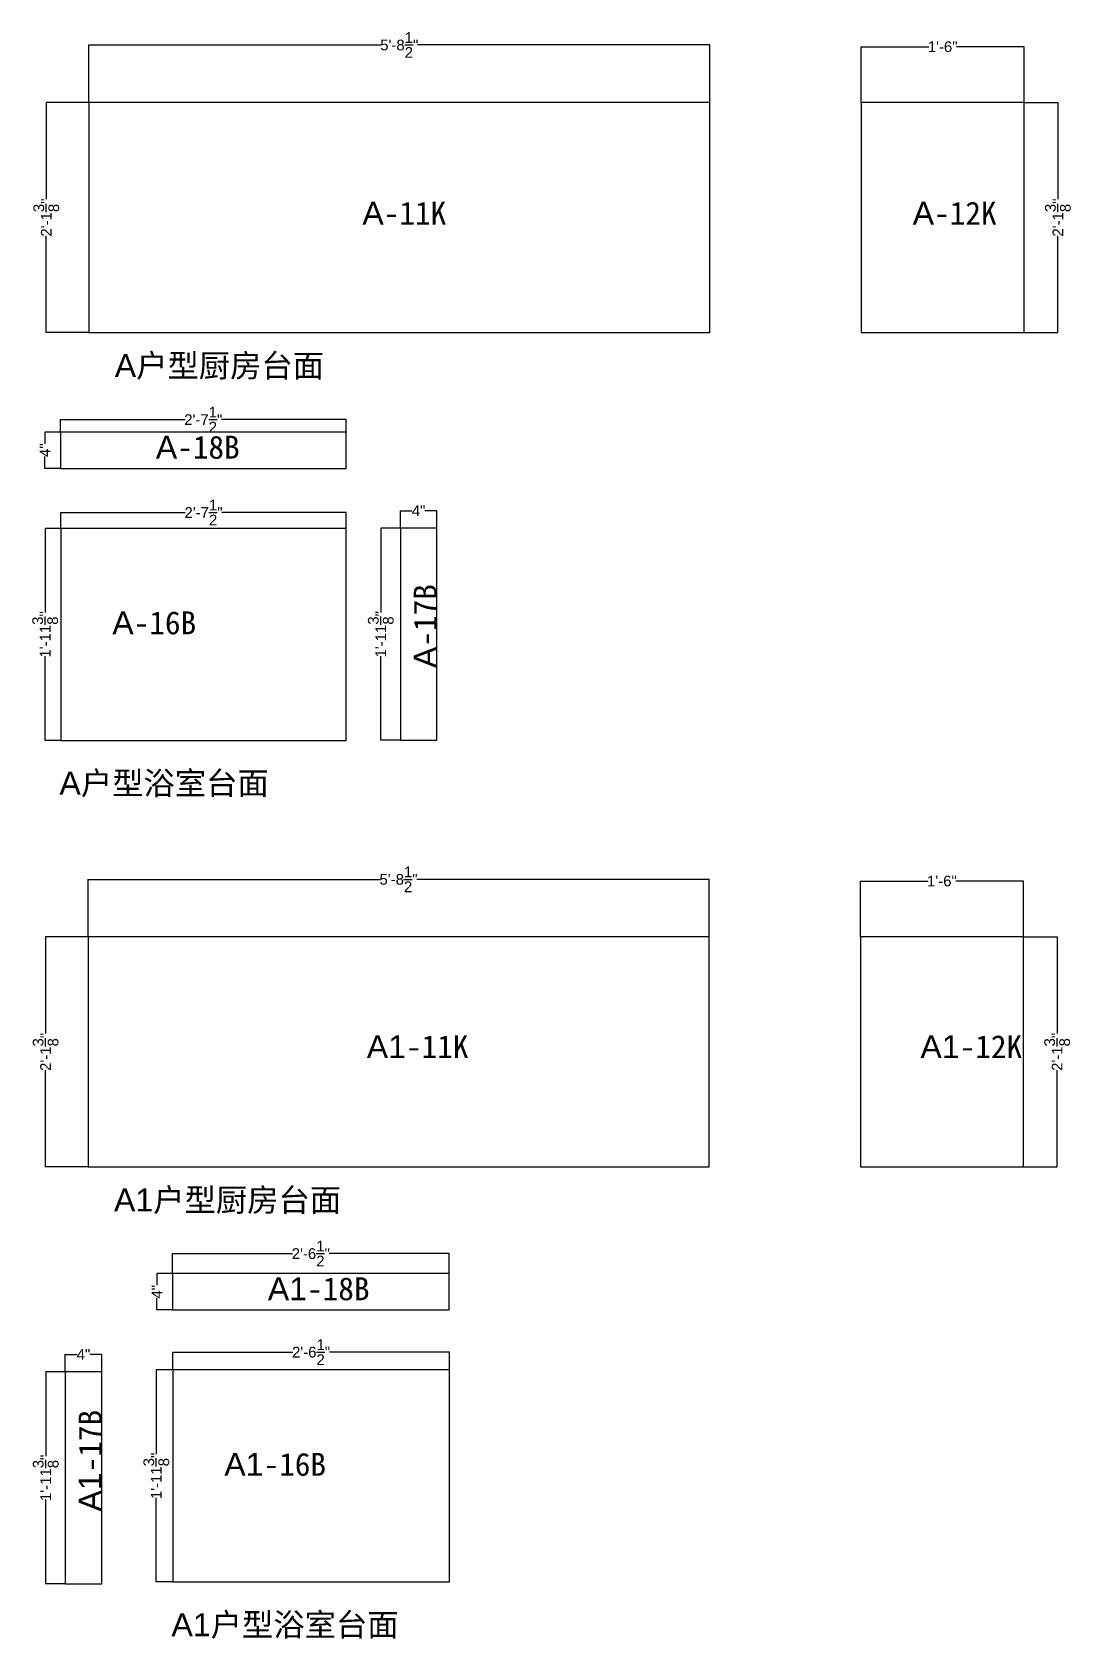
# Model space of a CAD drawing. Header units: inches. Extents: x -997106 to 39633, y -30199 to 1961.
# Drawn here: x 18512 to 21423, y -2541 to 1961 of the extents above; entities that cross this region are included whole.
import ezdxf

# ---------------------------------------------------------------- set-up
doc = ezdxf.new("R2010")
doc.units = ezdxf.units.IN
doc.header["$MEASUREMENT"] = 0
doc.layers.get('Defpoints').update_dxf_attribs({"color": 3})
doc.layers.add('编号', color=10, linetype='Continuous', plot=False)
doc.styles.get("Standard").update_dxf_attribs({"font": 'arial.ttf'})
doc.dimstyles.get("Standard").update_dxf_attribs({"dimtxt": 30, "dimasz": 1, "dimexe": 0.18, "dimexo": 0.0625, "dimgap": 0.09, "dimtad": 0, "dimtoh": 1, "dimdec": 4, "dimlfac": 0.03937, "dimzin": 0, "dimdsep": 46, "dimlunit": 4, "dimtxsty": 'Standard', "dimblk": 'ARCHTICK', "dimcen": 1, "dimadec": 0, "dimazin": 0, "dimtfac": 1, "dimtdec": 4, "dimtix": 1, "dimtofl": 0, "dimtmove": 2, "dimatfit": 3, "dimldrblk": 'ARCHTICK', "dimfxl": 1, "dimtolj": 1, "dimtzin": 0, "dimarcsym": 0})

msp = doc.modelspace()

# ---------------------------------------------------------------- texts
at = {"char_height": 64.3508622, "attachment_point": 1}
for s, insert in [('A{\\fSimSun|b0|i0|c134|p2;户型厨房台面}', (18743.65971, 1058.76617)), ('A{\\fSimSun|b0|i0|c134|p2;户型浴室台面}', (18588.6947, -111.30367)), ('A1{\\fSimSun|b0|i0|c134|p2;户型厨房台面}', (18741.59088, -1279.28234)), ('A1{\\fSimSun|b0|i0|c134|p2;户型浴室台面}', (18902.53129, -2469.52798))]:
    msp.add_mtext(s, dxfattribs=dict(at, insert=insert))
at = {"layer": '编号', "char_height": 64.3508622, "attachment_point": 1}
for s, insert in [('A{\\fSimSun|b0|i0|c134|p2;-11K}', (19437.51299, 1486.08508)), ('A{\\fSimSun|b0|i0|c134|p2;-12K}', (20979.56672, 1486.08508)), ('A{\\fSimSun|b0|i0|c134|p2;-18B}', (18858.7762, 830.09868)), ('A{\\fSimSun|b0|i0|c134|p2;-16B}', (18736.84414, 338.02742)), ('A1{\\fSimSun|b0|i0|c134|p2;-11K}', (19449.83173, -849.76333)), ('A1{\\fSimSun|b0|i0|c134|p2;-12K}', (21001.15588, -849.76333)), ('A1{\\fSimSun|b0|i0|c134|p2;-18B}', (19172.61278, -1528.12563)), ('A1{\\fSimSun|b0|i0|c134|p2;-16B}', (19050.68073, -2020.19688))]:
    msp.add_mtext(s, dxfattribs=dict(at, insert=insert))
at = {"layer": '编号', "char_height": 64.3508622, "attachment_point": 1, "rotation": 90}
for s, insert in [('A{\\fSimSun|b0|i0|c134|p2;-17B}', (19581.39159, 178.99035)), ('A1{\\fSimSun|b0|i0|c134|p2;-17B}', (18642.56463, -2184.89193))]:
    msp.add_mtext(s, dxfattribs=dict(at, insert=insert))

# ---------------------------------------------------------------- blocks, each defined once
blk = doc.blocks.new('_ArchTick')
at = {"color": 0, "linetype": 'ByBlock', "const_width": 0.15}
blk.add_lwpolyline([(-0.5, -0.5), (0.5, 0.5)], dxfattribs=at)
blk = doc.blocks.new('*D22')
at = {"color": 0, "lineweight": -2, "transparency": 16777216}
for p, q in [((18670.9, 1764.1), (18670.9, 1925.3)), ((18670.9, 1925.1), (19490, 1925.1)), ((20410.9, 1925.1), (19591.8, 1925.1)), ((20410.9, 1764.1), (20410.9, 1925.3))]:
    blk.add_line(p, q, dxfattribs=at)
at = {"layer": 'Defpoints', "color": 0, "transparency": 16777216}
for p in [(20410.9, 1925.1), (18670.9, 1764), (20410.9, 1764)]:
    blk.add_point(p, dxfattribs=at)
at = {"color": 0, "lineweight": -2, "transparency": 16777216, "rotation": 180}
blk.add_blockref('_ArchTick', (18670.9, 1925.1), dxfattribs=at)
at = {"color": 0, "lineweight": -2, "transparency": 16777216}
blk.add_blockref('_ArchTick', (20410.9, 1925.1), dxfattribs=at)
at = {"color": 0, "transparency": 16777216, "insert": (19540.9, 1925.1), "char_height": 30, "attachment_point": 5}
blk.add_mtext('\\A1;5\'-8{\\H1x;\\S1/2;}"', dxfattribs=at)
blk = doc.blocks.new('*D23')
at = {"color": 0, "lineweight": -2, "transparency": 16777216}
for p, q in [((18670.8, 1764), (18551.7, 1764)), ((18551.9, 1764), (18551.9, 1492.6)), ((18551.9, 1119), (18551.9, 1390.4)), ((18670.8, 1119), (18551.7, 1119))]:
    blk.add_line(p, q, dxfattribs=at)
at = {"layer": 'Defpoints', "color": 0, "transparency": 16777216}
for p in [(18670.9, 1764), (18551.9, 1119), (18670.9, 1119)]:
    blk.add_point(p, dxfattribs=at)
at = {"color": 0, "lineweight": -2, "transparency": 16777216}
for p, rotation in [((18551.9, 1764), 90), ((18551.9, 1119), 270)]:
    blk.add_blockref('_ArchTick', p, dxfattribs=dict(at, rotation=rotation))
at = {"color": 0, "transparency": 16777216, "insert": (18551.9, 1441.5), "char_height": 30, "attachment_point": 5, "rotation": 90}
blk.add_mtext('\\A1;2\'-1{\\H1x;\\S3/8;}"', dxfattribs=at)
blk = doc.blocks.new('*D24')
at = {"color": 0, "lineweight": -2, "transparency": 16777216}
for p, q in [((20835, 1764.1), (20835, 1920.3)), ((20835, 1920.1), (21025, 1920.1)), ((21292, 1920.1), (21102.1, 1920.1)), ((21292, 1764.1), (21292, 1920.3))]:
    blk.add_line(p, q, dxfattribs=at)
at = {"layer": 'Defpoints', "color": 0, "transparency": 16777216}
for p in [(21292, 1920.1), (20835, 1764), (21292, 1764)]:
    blk.add_point(p, dxfattribs=at)
at = {"color": 0, "lineweight": -2, "transparency": 16777216, "rotation": 180}
blk.add_blockref('_ArchTick', (20835, 1920.1), dxfattribs=at)
at = {"color": 0, "lineweight": -2, "transparency": 16777216}
blk.add_blockref('_ArchTick', (21292, 1920.1), dxfattribs=at)
at = {"color": 0, "transparency": 16777216, "insert": (21063.5, 1920.1), "char_height": 30, "attachment_point": 5}
blk.add_mtext('\\A1;1\'-6"', dxfattribs=at)
blk = doc.blocks.new('*D25')
at = {"color": 0, "lineweight": -2, "transparency": 16777216}
for p, q in [((21292.1, 1764), (21386.4, 1764)), ((21386.3, 1764), (21386.3, 1492.6)), ((21386.3, 1119), (21386.3, 1390.4)), ((21292.1, 1119), (21386.4, 1119))]:
    blk.add_line(p, q, dxfattribs=at)
at = {"layer": 'Defpoints', "color": 0, "transparency": 16777216}
for p in [(21292, 1764), (21292, 1119), (21386.3, 1119)]:
    blk.add_point(p, dxfattribs=at)
at = {"color": 0, "lineweight": -2, "transparency": 16777216}
for p, rotation in [((21386.3, 1764), 90), ((21386.3, 1119), 270)]:
    blk.add_blockref('_ArchTick', p, dxfattribs=dict(at, rotation=rotation))
at = {"color": 0, "transparency": 16777216, "insert": (21386.3, 1441.5), "char_height": 30, "attachment_point": 5, "rotation": 90}
blk.add_mtext('\\A1;2\'-1{\\H1x;\\S3/8;}"', dxfattribs=at)
blk = doc.blocks.new('*D66')
at = {"color": 0, "lineweight": -2, "transparency": 16777216}
for p, q in [((18668.8, -574), (18668.8, -412.8)), ((18668.8, -413), (19487.9, -413)), ((20408.8, -413), (19589.7, -413)), ((20408.8, -574), (20408.8, -412.8))]:
    blk.add_line(p, q, dxfattribs=at)
at = {"layer": 'Defpoints', "color": 0, "transparency": 16777216}
for p in [(20408.8, -413), (18668.8, -574), (20408.8, -574)]:
    blk.add_point(p, dxfattribs=at)
at = {"color": 0, "lineweight": -2, "transparency": 16777216, "rotation": 180}
blk.add_blockref('_ArchTick', (18668.8, -413), dxfattribs=at)
at = {"color": 0, "lineweight": -2, "transparency": 16777216}
blk.add_blockref('_ArchTick', (20408.8, -413), dxfattribs=at)
at = {"color": 0, "transparency": 16777216, "insert": (19538.8, -413), "char_height": 30, "attachment_point": 5}
blk.add_mtext('\\A1;5\'-8{\\H1x;\\S1/2;}"', dxfattribs=at)
blk = doc.blocks.new('*D67')
at = {"color": 0, "lineweight": -2, "transparency": 16777216}
for p, q in [((18668.8, -574), (18549.6, -574)), ((18549.8, -574), (18549.8, -845.4)), ((18549.8, -1219), (18549.8, -947.6)), ((18668.8, -1219), (18549.6, -1219))]:
    blk.add_line(p, q, dxfattribs=at)
at = {"layer": 'Defpoints', "color": 0, "transparency": 16777216}
for p in [(18668.8, -574), (18549.8, -1219), (18668.8, -1219)]:
    blk.add_point(p, dxfattribs=at)
at = {"color": 0, "lineweight": -2, "transparency": 16777216}
for p, rotation in [((18549.8, -574), 90), ((18549.8, -1219), 270)]:
    blk.add_blockref('_ArchTick', p, dxfattribs=dict(at, rotation=rotation))
at = {"color": 0, "transparency": 16777216, "insert": (18549.8, -896.5), "char_height": 30, "attachment_point": 5, "rotation": 90}
blk.add_mtext('\\A1;2\'-1{\\H1x;\\S3/8;}"', dxfattribs=at)
blk = doc.blocks.new('*D68')
at = {"color": 0, "lineweight": -2, "transparency": 16777216}
for p, q in [((20832.9, -574), (20832.9, -417.7)), ((20832.9, -417.9), (21022.9, -417.9)), ((21289.9, -417.9), (21100, -417.9)), ((21289.9, -574), (21289.9, -417.7))]:
    blk.add_line(p, q, dxfattribs=at)
at = {"layer": 'Defpoints', "color": 0, "transparency": 16777216}
for p in [(21289.9, -417.9), (20832.9, -574), (21289.9, -574)]:
    blk.add_point(p, dxfattribs=at)
at = {"color": 0, "lineweight": -2, "transparency": 16777216, "rotation": 180}
blk.add_blockref('_ArchTick', (20832.9, -417.9), dxfattribs=at)
at = {"color": 0, "lineweight": -2, "transparency": 16777216}
blk.add_blockref('_ArchTick', (21289.9, -417.9), dxfattribs=at)
at = {"color": 0, "transparency": 16777216, "insert": (21061.4, -417.9), "char_height": 30, "attachment_point": 5}
blk.add_mtext('\\A1;1\'-6"', dxfattribs=at)
blk = doc.blocks.new('*D69')
at = {"color": 0, "lineweight": -2, "transparency": 16777216}
for p, q in [((21290, -574), (21384.4, -574)), ((21384.2, -574), (21384.2, -845.4)), ((21384.2, -1219), (21384.2, -947.6)), ((21290, -1219), (21384.4, -1219))]:
    blk.add_line(p, q, dxfattribs=at)
at = {"layer": 'Defpoints', "color": 0, "transparency": 16777216}
for p in [(21289.9, -574), (21289.9, -1219), (21384.2, -1219)]:
    blk.add_point(p, dxfattribs=at)
at = {"color": 0, "lineweight": -2, "transparency": 16777216}
for p, rotation in [((21384.2, -574), 90), ((21384.2, -1219), 270)]:
    blk.add_blockref('_ArchTick', p, dxfattribs=dict(at, rotation=rotation))
at = {"color": 0, "transparency": 16777216, "insert": (21384.2, -896.5), "char_height": 30, "attachment_point": 5, "rotation": 90}
blk.add_mtext('\\A1;2\'-1{\\H1x;\\S3/8;}"', dxfattribs=at)
blk = doc.blocks.new('*D891')
at = {"color": 0, "lineweight": -2, "transparency": 16777216}
for p, q in [((18605.1, -1793.2), (18550.1, -1793.2)), ((18550.2, -1793.2), (18550.2, -2029.1)), ((18550.2, -2387.2), (18550.2, -2151.3)), ((18605.1, -2387.2), (18550.1, -2387.2))]:
    blk.add_line(p, q, dxfattribs=at)
at = {"layer": 'Defpoints', "color": 0, "transparency": 16777216}
for p in [(18605.2, -1793.2), (18550.2, -2387.2), (18605.2, -2387.2)]:
    blk.add_point(p, dxfattribs=at)
at = {"color": 0, "lineweight": -2, "transparency": 16777216}
for p, rotation in [((18550.2, -1793.2), 90), ((18550.2, -2387.2), 270)]:
    blk.add_blockref('_ArchTick', p, dxfattribs=dict(at, rotation=rotation))
at = {"color": 0, "transparency": 16777216, "insert": (18550.2, -2090.2), "char_height": 30, "attachment_point": 5, "rotation": 90}
blk.add_mtext('\\A1;1\'-11{\\H1x;\\S3/8;}"', dxfattribs=at)
blk = doc.blocks.new('*D892')
at = {"color": 0, "lineweight": -2, "transparency": 16777216}
for p, q in [((18605.2, -1793.2), (18605.2, -1743.9)), ((18605.2, -1744.1), (18638.2, -1744.1)), ((18707.2, -1744.1), (18674.1, -1744.1)), ((18707.2, -1793.2), (18707.2, -1743.9))]:
    blk.add_line(p, q, dxfattribs=at)
at = {"layer": 'Defpoints', "color": 0, "transparency": 16777216}
for p in [(18707.2, -1744.1), (18605.2, -1793.2), (18707.2, -1793.2)]:
    blk.add_point(p, dxfattribs=at)
at = {"color": 0, "lineweight": -2, "transparency": 16777216, "rotation": 180}
blk.add_blockref('_ArchTick', (18605.2, -1744.1), dxfattribs=at)
at = {"color": 0, "lineweight": -2, "transparency": 16777216}
blk.add_blockref('_ArchTick', (18707.2, -1744.1), dxfattribs=at)
at = {"color": 0, "transparency": 16777216, "insert": (18656.2, -1744.1), "char_height": 30, "attachment_point": 5}
blk.add_mtext('\\A1;4"', dxfattribs=at)
blk = doc.blocks.new('*D890')
at = {"color": 0, "lineweight": -2, "transparency": 16777216}
for p, q in [((18905.5, -1517.7), (18861.5, -1517.7)), ((18861.7, -1517.7), (18861.7, -1550.7)), ((18905.5, -1619.7), (18861.5, -1619.7)), ((18861.7, -1619.7), (18861.7, -1586.6))]:
    blk.add_line(p, q, dxfattribs=at)
at = {"layer": 'Defpoints', "color": 0, "transparency": 16777216}
for p in [(18905.6, -1517.7), (18861.7, -1619.7), (18905.6, -1619.7)]:
    blk.add_point(p, dxfattribs=at)
at = {"color": 0, "lineweight": -2, "transparency": 16777216}
for p, rotation in [((18861.7, -1517.7), 90), ((18861.7, -1619.7), 270)]:
    blk.add_blockref('_ArchTick', p, dxfattribs=dict(at, rotation=rotation))
at = {"color": 0, "transparency": 16777216, "insert": (18861.7, -1568.7), "char_height": 30, "attachment_point": 5, "rotation": 90}
blk.add_mtext('\\A1;4"', dxfattribs=at)
blk = doc.blocks.new('*D893')
at = {"color": 0, "lineweight": -2, "transparency": 16777216}
for p, q in [((18905.6, -1516), (18905.6, -1461.6)), ((18905.6, -1461.8), (19241.9, -1461.8)), ((19680.6, -1461.8), (19344.3, -1461.8)), ((19680.6, -1517.6), (19680.6, -1461.6))]:
    blk.add_line(p, q, dxfattribs=at)
at = {"layer": 'Defpoints', "color": 0, "transparency": 16777216}
for p in [(19680.6, -1461.8), (18905.6, -1516), (19680.6, -1517.7)]:
    blk.add_point(p, dxfattribs=at)
at = {"color": 0, "lineweight": -2, "transparency": 16777216, "rotation": 180}
blk.add_blockref('_ArchTick', (18905.6, -1461.8), dxfattribs=at)
at = {"color": 0, "lineweight": -2, "transparency": 16777216}
blk.add_blockref('_ArchTick', (19680.6, -1461.8), dxfattribs=at)
at = {"color": 0, "transparency": 16777216, "insert": (19293.1, -1461.8), "char_height": 30, "attachment_point": 5}
blk.add_mtext('\\A1;2\'-6{\\H1x;\\S1/2;}"', dxfattribs=at)
blk = doc.blocks.new('*D894')
at = {"color": 0, "lineweight": -2, "transparency": 16777216}
for p, q in [((18906.3, -1787.7), (18906.3, -1737.8)), ((18906.3, -1738), (19242.7, -1738)), ((19681.3, -1738), (19345, -1738)), ((19681.3, -1787.7), (19681.3, -1737.8))]:
    blk.add_line(p, q, dxfattribs=at)
at = {"layer": 'Defpoints', "color": 0, "transparency": 16777216}
for p in [(19681.3, -1738), (18906.3, -1787.8), (19681.3, -1787.8)]:
    blk.add_point(p, dxfattribs=at)
at = {"color": 0, "lineweight": -2, "transparency": 16777216, "rotation": 180}
blk.add_blockref('_ArchTick', (18906.3, -1738), dxfattribs=at)
at = {"color": 0, "lineweight": -2, "transparency": 16777216}
blk.add_blockref('_ArchTick', (19681.3, -1738), dxfattribs=at)
at = {"color": 0, "transparency": 16777216, "insert": (19293.8, -1738), "char_height": 30, "attachment_point": 5}
blk.add_mtext('\\A1;2\'-6{\\H1x;\\S1/2;}"', dxfattribs=at)
blk = doc.blocks.new('*D895')
at = {"color": 0, "lineweight": -2, "transparency": 16777216}
for p, q in [((18906.3, -1787.8), (18860, -1787.8)), ((18860.1, -1787.8), (18860.1, -2023.7)), ((18860.1, -2381.8), (18860.1, -2145.9)), ((18906.3, -2381.8), (18860, -2381.8))]:
    blk.add_line(p, q, dxfattribs=at)
at = {"layer": 'Defpoints', "color": 0, "transparency": 16777216}
for p in [(18906.3, -1787.8), (18860.1, -2381.8), (18906.3, -2381.8)]:
    blk.add_point(p, dxfattribs=at)
at = {"color": 0, "lineweight": -2, "transparency": 16777216}
for p, rotation in [((18860.1, -1787.8), 90), ((18860.1, -2381.8), 270)]:
    blk.add_blockref('_ArchTick', p, dxfattribs=dict(at, rotation=rotation))
at = {"color": 0, "transparency": 16777216, "insert": (18860.1, -2084.8), "char_height": 30, "attachment_point": 5, "rotation": 90}
blk.add_mtext('\\A1;1\'-11{\\H1x;\\S3/8;}"', dxfattribs=at)
blk = doc.blocks.new('*D1136')
at = {"color": 0, "lineweight": -2, "transparency": 16777216}
for p, q in [((19543.9, 570.7), (19488.9, 570.7)), ((19489.1, 570.7), (19489.1, 334.8)), ((19489.1, -23.3), (19489.1, 212.6)), ((19543.9, -23.3), (19488.9, -23.3))]:
    blk.add_line(p, q, dxfattribs=at)
at = {"layer": 'Defpoints', "color": 0, "transparency": 16777216}
for p in [(19544, 570.7), (19489.1, -23.3), (19544, -23.3)]:
    blk.add_point(p, dxfattribs=at)
at = {"color": 0, "lineweight": -2, "transparency": 16777216}
for p, rotation in [((19489.1, 570.7), 90), ((19489.1, -23.3), 270)]:
    blk.add_blockref('_ArchTick', p, dxfattribs=dict(at, rotation=rotation))
at = {"color": 0, "transparency": 16777216, "insert": (19489.1, 273.7), "char_height": 30, "attachment_point": 5, "rotation": 90}
blk.add_mtext('\\A1;1\'-11{\\H1x;\\S3/8;}"', dxfattribs=at)
blk = doc.blocks.new('*D1137')
at = {"color": 0, "lineweight": -2, "transparency": 16777216}
for p, q in [((19544, 570.7), (19544, 619.9)), ((19544, 619.8), (19577.1, 619.8)), ((19646, 619.8), (19612.9, 619.8)), ((19646, 570.7), (19646, 619.9))]:
    blk.add_line(p, q, dxfattribs=at)
at = {"layer": 'Defpoints', "color": 0, "transparency": 16777216}
for p in [(19646, 619.8), (19544, 570.7), (19646, 570.7)]:
    blk.add_point(p, dxfattribs=at)
at = {"color": 0, "lineweight": -2, "transparency": 16777216, "rotation": 180}
blk.add_blockref('_ArchTick', (19544, 619.8), dxfattribs=at)
at = {"color": 0, "lineweight": -2, "transparency": 16777216}
blk.add_blockref('_ArchTick', (19646, 619.8), dxfattribs=at)
at = {"color": 0, "transparency": 16777216, "insert": (19595, 619.8), "char_height": 30, "attachment_point": 5}
blk.add_mtext('\\A1;4"', dxfattribs=at)
blk = doc.blocks.new('*D1138')
at = {"color": 0, "lineweight": -2, "transparency": 16777216}
for p, q in [((18592.5, 570.5), (18592.5, 615.2)), ((18592.5, 615), (18941.3, 615)), ((19392.5, 615), (19043.7, 615)), ((19392.5, 570.5), (19392.5, 615.2))]:
    blk.add_line(p, q, dxfattribs=at)
at = {"layer": 'Defpoints', "color": 0, "transparency": 16777216}
for p in [(19392.5, 615), (18592.5, 570.4), (19392.5, 570.4)]:
    blk.add_point(p, dxfattribs=at)
at = {"color": 0, "lineweight": -2, "transparency": 16777216, "rotation": 180}
blk.add_blockref('_ArchTick', (18592.5, 615), dxfattribs=at)
at = {"color": 0, "lineweight": -2, "transparency": 16777216}
blk.add_blockref('_ArchTick', (19392.5, 615), dxfattribs=at)
at = {"color": 0, "transparency": 16777216, "insert": (18992.5, 615), "char_height": 30, "attachment_point": 5}
blk.add_mtext('\\A1;2\'-7{\\H1x;\\S1/2;}"', dxfattribs=at)
blk = doc.blocks.new('*D1139')
at = {"color": 0, "lineweight": -2, "transparency": 16777216}
for p, q in [((18592.4, 570.4), (18548.5, 570.4)), ((18548.7, 570.4), (18548.7, 334.5)), ((18548.7, -23.6), (18548.7, 212.3)), ((18592.4, -23.6), (18548.5, -23.6))]:
    blk.add_line(p, q, dxfattribs=at)
at = {"layer": 'Defpoints', "color": 0, "transparency": 16777216}
for p in [(18592.5, 570.4), (18548.7, -23.6), (18592.5, -23.6)]:
    blk.add_point(p, dxfattribs=at)
at = {"color": 0, "lineweight": -2, "transparency": 16777216}
for p, rotation in [((18548.7, 570.4), 90), ((18548.7, -23.6), 270)]:
    blk.add_blockref('_ArchTick', p, dxfattribs=dict(at, rotation=rotation))
at = {"color": 0, "transparency": 16777216, "insert": (18548.7, 273.4), "char_height": 30, "attachment_point": 5, "rotation": 90}
blk.add_mtext('\\A1;1\'-11{\\H1x;\\S3/8;}"', dxfattribs=at)
blk = doc.blocks.new('*D1140')
at = {"color": 0, "lineweight": -2, "transparency": 16777216}
for p, q in [((18591.7, 840.5), (18548.1, 840.5)), ((18548.2, 840.5), (18548.2, 807.5)), ((18548.2, 738.5), (18548.2, 771.6)), ((18591.7, 738.5), (18548.1, 738.5))]:
    blk.add_line(p, q, dxfattribs=at)
at = {"layer": 'Defpoints', "color": 0, "transparency": 16777216}
for p in [(18591.8, 840.5), (18548.2, 738.5), (18591.8, 738.5)]:
    blk.add_point(p, dxfattribs=at)
at = {"color": 0, "lineweight": -2, "transparency": 16777216}
for p, rotation in [((18548.2, 840.5), 90), ((18548.2, 738.5), 270)]:
    blk.add_blockref('_ArchTick', p, dxfattribs=dict(at, rotation=rotation))
at = {"color": 0, "transparency": 16777216, "insert": (18548.2, 789.5), "char_height": 30, "attachment_point": 5, "rotation": 90}
blk.add_mtext('\\A1;4"', dxfattribs=at)
blk = doc.blocks.new('*D1141')
at = {"color": 0, "lineweight": -2, "transparency": 16777216}
for p, q in [((18591.8, 840.6), (18591.8, 875.4)), ((18591.8, 875.2), (18940.6, 875.2)), ((19391.8, 875.2), (19042.9, 875.2)), ((19391.8, 840.6), (19391.8, 875.4))]:
    blk.add_line(p, q, dxfattribs=at)
at = {"layer": 'Defpoints', "color": 0, "transparency": 16777216}
for p in [(19391.8, 875.2), (18591.8, 840.5), (19391.8, 840.5)]:
    blk.add_point(p, dxfattribs=at)
at = {"color": 0, "lineweight": -2, "transparency": 16777216, "rotation": 180}
blk.add_blockref('_ArchTick', (18591.8, 875.2), dxfattribs=at)
at = {"color": 0, "lineweight": -2, "transparency": 16777216}
blk.add_blockref('_ArchTick', (19391.8, 875.2), dxfattribs=at)
at = {"color": 0, "transparency": 16777216, "insert": (18991.8, 875.2), "char_height": 30, "attachment_point": 5}
blk.add_mtext('\\A1;2\'-7{\\H1x;\\S1/2;}"', dxfattribs=at)

# ---------------------------------------------------------------- dimensions: what is measured, and where the dimension line sits
for base, p1, p2, picture, middle in [((20410.89231, 1925.09766), (18670.89231, 1764.0349), (20410.89231, 1764.0349), '*D22', (19540.89231, 1925.09766)), ((21292.00646, 1920.13432), (20835.00646, 1764.0349), (21292.00646, 1764.0349), '*D24', (21063.50646, 1920.13432)), ((19391.76665, 875.174), (18591.76665, 840.54556), (19391.76665, 840.54556), '*D1141', (18991.76665, 875.174)), ((19392.49993, 614.98001), (18592.49993, 570.41319), (19392.49993, 570.41319), '*D1138', (18992.49993, 614.98001)), ((19646.00583, 619.76054), (19544.00583, 570.65968), (19646.00583, 570.65968), '*D1137', (19595.00583, 619.76054)), ((20408.82348, -412.95085), (18668.82348, -574.01361), (20408.82348, -574.01361), '*D66', (19538.82348, -412.95085)), ((21289.93763, -417.91419), (20832.93763, -574.01361), (21289.93763, -574.01361), '*D68', (21061.43763, -417.91419)), ((19680.6032340593, -1461.7621384696), (18905.6032340593, -1516.0215451185), (19680.6032340593, -1517.6787448526), '*D893', (19293.1032340593, -1461.7621384696)), ((19681.3365203745, -1737.991955298), (18906.3365203745, -1787.8111169991), (19681.3365203745, -1787.8111169991), '*D894', (19293.8365203745, -1737.991955298)), ((18707.17886, -1744.12174), (18605.17886, -1793.2226), (18707.17886, -1793.2226), '*D892', (18656.17886, -1744.12174))]:
    dim = msp.add_linear_dim(base=base, p1=p1, p2=p2, dimstyle='Standard')
    dim.commit()
    dim.dimension.update_dxf_attribs({"geometry": picture, "text_midpoint": middle})
for base, p1, p2, picture, middle in [((18551.8837116308, 1119.0349017483), (18670.8923060195, 1764.0349017483), (18670.8923060195, 1119.0349017483), '*D23', (18551.8837116308, 1441.5349017483)), ((21386.2564361315, 1119.0349017483), (21292.0064565068, 1764.0349017483), (21292.0064565068, 1119.0349017483), '*D25', (21386.2564361315, 1441.5349017483)), ((18548.23089, 738.54556), (18591.76665, 840.54556), (18591.76665, 738.54556), '*D1140', (18548.23089, 789.54556)), ((18548.68033, -23.58681), (18592.49993, 570.41319), (18592.49993, -23.58681), '*D1139', (18548.68033, 273.41319)), ((19489.06013, -23.34032), (19544.00583, 570.65968), (19544.00583, -23.34032), '*D1136', (19489.06013, 273.65968)), ((18549.8148843478, -1219.0136075602), (18668.8234787366, -574.0136075602), (18668.8234787366, -1219.0136075602), '*D67', (18549.8148843478, -896.5136075602)), ((21384.1876088485, -1219.0136075602), (21289.9376292238, -574.0136075602), (21289.9376292238, -1219.0136075602), '*D69', (21384.1876088485, -896.5136075602)), ((18861.71524, -1619.67874), (18905.60323, -1517.67874), (18905.60323, -1619.67874), '*D890', (18861.71524, -1568.67874)), ((18550.23317, -2387.2226), (18605.17886, -1793.2226), (18605.17886, -2387.2226), '*D891', (18550.23317, -2090.2226)), ((18860.1409, -2381.81112), (18906.33652, -1787.81112), (18906.33652, -2381.81112), '*D895', (18860.1409, -2084.81112))]:
    dim = msp.add_linear_dim(base=base, p1=p1, p2=p2, angle=90, dimstyle='Standard')
    dim.commit()
    dim.dimension.update_dxf_attribs({"geometry": picture, "text_midpoint": middle})

# ---------------------------------------------------------------- linework, layer by layer
for points in [[(18670.89231, 1119.0349), (20410.89231, 1119.0349), (20410.89231, 1764.0349), (18670.89231, 1764.0349)], [(20835.00646, 1119.0349), (21292.00646, 1119.0349), (21292.00646, 1764.0349), (20835.00646, 1764.0349)], [(18591.76665, 738.54556), (19391.76665, 738.54556), (19391.76665, 840.54556), (18591.76665, 840.54556)], [(18592.49993, -23.58681), (19392.49993, -23.58681), (19392.49993, 570.41319), (18592.49993, 570.41319)], [(19544.00583, -23.34032), (19646.00583, -23.34032), (19646.00583, 570.65968), (19544.00583, 570.65968)], [(18668.82348, -1219.01361), (20408.82348, -1219.01361), (20408.82348, -574.01361), (18668.82348, -574.01361)], [(20832.93763, -1219.01361), (21289.93763, -1219.01361), (21289.93763, -574.01361), (20832.93763, -574.01361)], [(18905.60323, -1619.67874), (19680.60323, -1619.67874), (19680.60323, -1517.67874), (18905.60323, -1517.67874)], [(18605.17886, -2387.2226), (18707.17886, -2387.2226), (18707.17886, -1793.2226), (18605.17886, -1793.2226)], [(18906.33652, -2381.81112), (19681.33652, -2381.81112), (19681.33652, -1787.81112), (18906.33652, -1787.81112)]]:
    msp.add_lwpolyline(points, close=True)

msp.set_redraw_order([(e.dxf.handle, doc.entitydb.next_handle()) for e in msp.query("TEXT MTEXT ATTDEF DIMENSION ARC_DIMENSION")])  # texts and dimensions are drawn at this point

doc.saveas('drawing.dxf')
